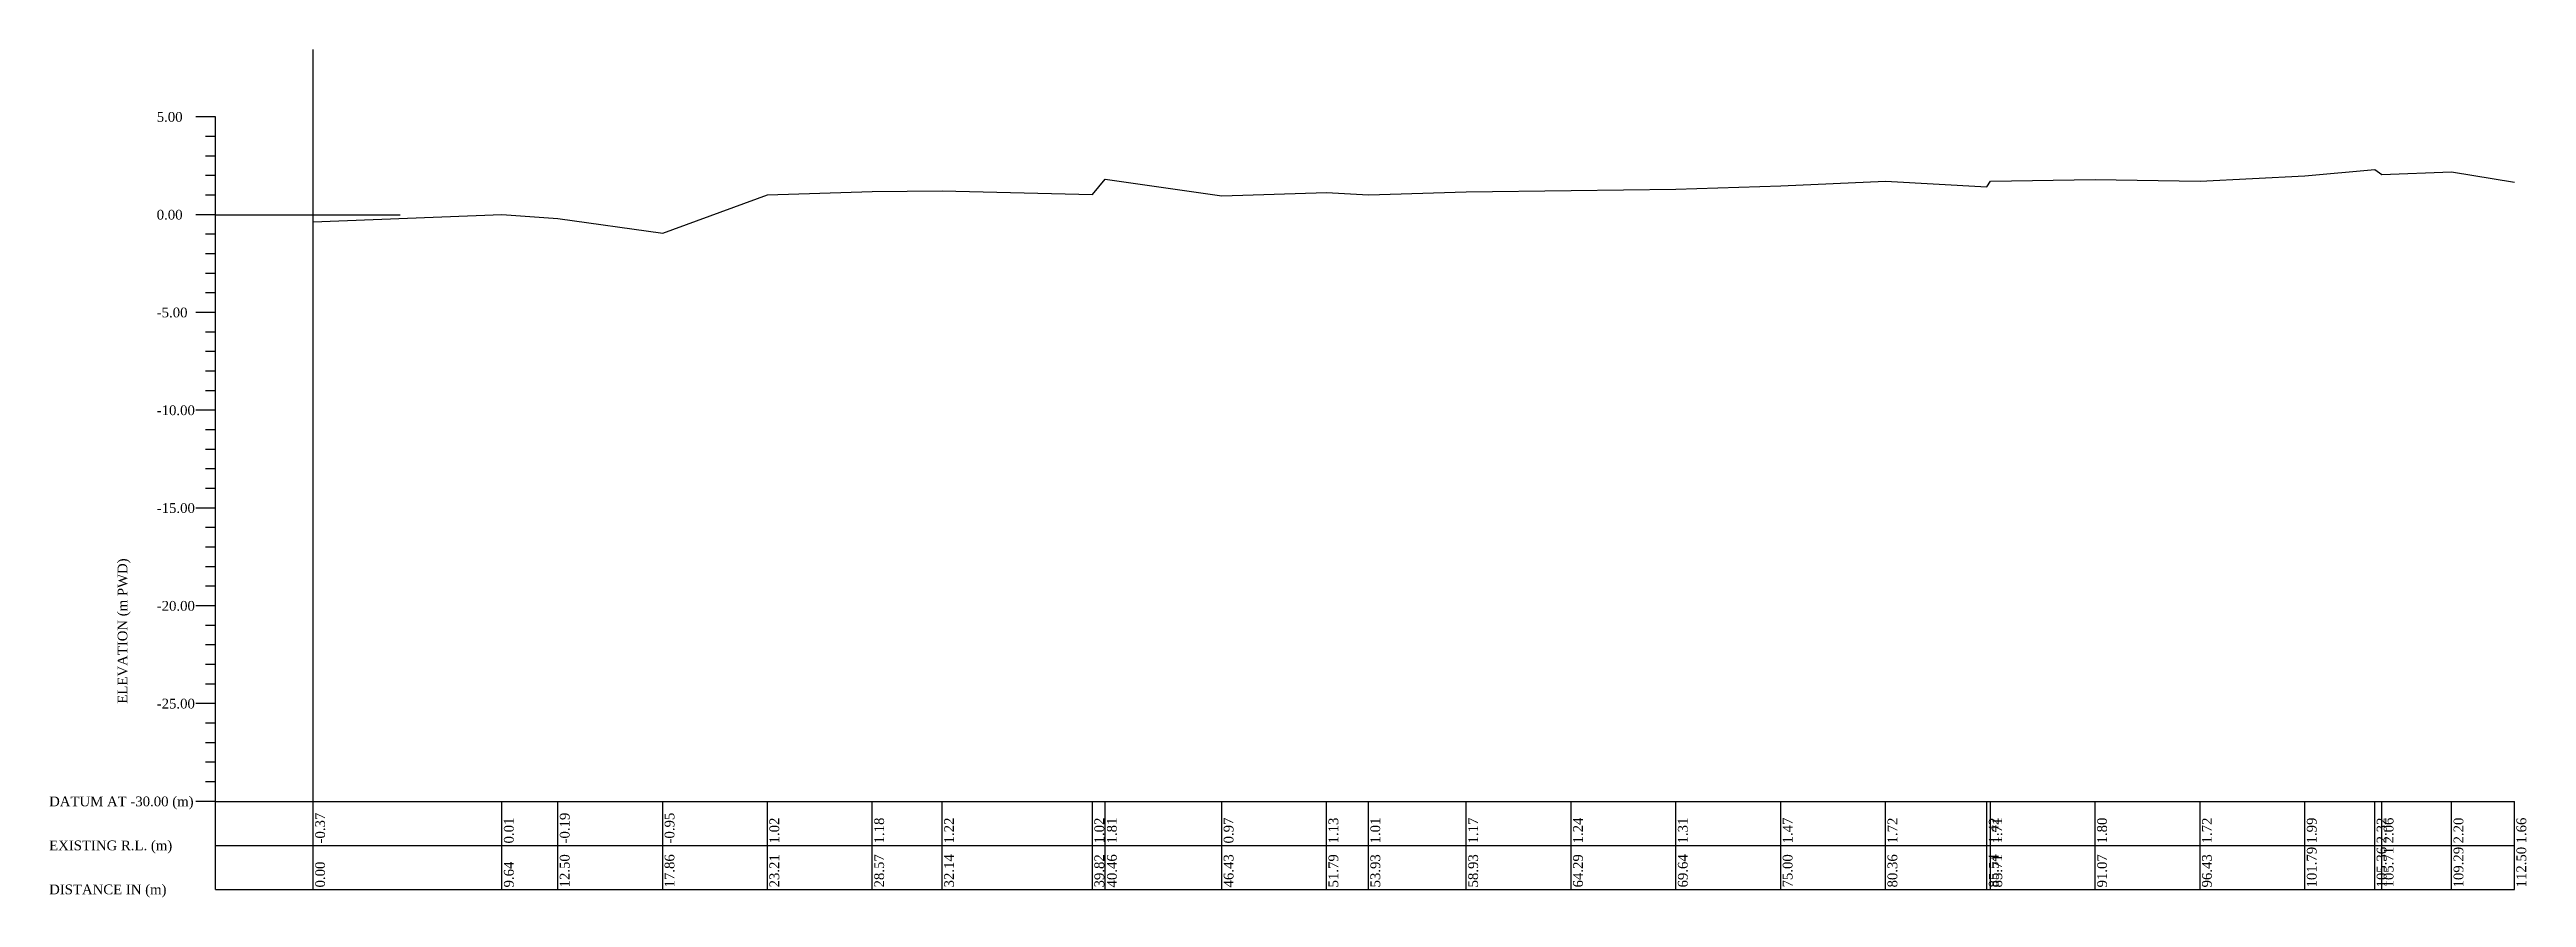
# Model space of a CAD drawing. Header units: metres. Extents: x -148477 to 168932, y -55673 to -2736.
# Drawn here: x 49180.1 to 49306.7, y -25140.1 to -25096.7 of the extents above; entities that cross this region are included whole.
import ezdxf

# ---------------------------------------------------------------- set-up
doc = ezdxf.new("R2010")
doc.units = ezdxf.units.M
doc.styles.add('liza', font='times.ttf', dxfattribs={"height": 2})

msp = doc.modelspace()

# ---------------------------------------------------------------- texts
at = {"color": 6, "linetype": 'Continuous', "lineweight": -3, "ltscale": 0.5, "char_height": 0.5, "attachment_point": 1, "style": 'liza'}
for s, insert, width in [('5.00', (49185.5564, -25099.8983), 2), ('0.00', (49185.5564, -25104.8983), 2), ('-5.00', (49185.5564, -25109.8983), 2), ('-10.00', (49185.5564, -25114.8983), 2), ('-15.00', (49185.5564, -25119.8983), 2), ('-20.00', (49185.5564, -25124.8983), 2), ('-25.00', (49185.5564, -25129.8983), 2), ('DATUM AT -30.00 (m)', (49180.0564, -25134.8983), 7.5), ('EXISTING R.L. (m)', (49180.0564, -25137.1483), 7.5), ('DISTANCE IN (m)', (49180.0564, -25139.3983), 7.5)]:
    msp.add_mtext(s, dxfattribs=dict(at, insert=insert, width=width))
at = {"color": 6, "linetype": 'Continuous', "lineweight": -3, "ltscale": 0.5, "char_height": 0.5, "attachment_point": 1, "rotation": 90, "style": 'liza'}
for s, insert, width in [('ELEVATION (m PWD)', (49183.5564, -25130.1483), 10), ('-0.37', (49193.6564, -25137.2983), 2.15), ('0.01', (49203.2993, -25137.2983), 2.15), ('-0.19', (49206.1564, -25137.2983), 2.15), ('-0.95', (49211.5136, -25137.2983), 2.15), ('1.02', (49216.8707, -25137.2983), 2.15), ('1.18', (49222.2279, -25137.2983), 2.15), ('1.22', (49225.7993, -25137.2983), 2.15), ('1.02', (49233.4779, -25137.2983), 2.15), ('1.81', (49234.1207, -25137.2983), 2.15), ('0.97', (49240.085, -25137.2983), 2.15), ('1.13', (49245.4421, -25137.2983), 2.15), ('1.01', (49247.585, -25137.2983), 2.15), ('1.17', (49252.585, -25137.2983), 2.15), ('1.24', (49257.9421, -25137.2983), 2.15), ('1.31', (49263.2993, -25137.2983), 2.15), ('1.47', (49268.6564, -25137.2983), 2.15), ('1.72', (49274.0136, -25137.2983), 2.15), ('1.42', (49279.1921, -25137.2983), 2.15), ('1.71', (49279.3707, -25137.2983), 2.15), ('1.80', (49284.7279, -25137.2983), 2.15), ('1.72', (49290.085, -25137.2983), 2.15), ('1.99', (49295.4421, -25137.2983), 2.15), ('2.32', (49299.0136, -25137.2983), 2.15), ('2.06', (49299.3707, -25137.2983), 2.15), ('2.20', (49302.9421, -25137.2983), 2.15), ('1.66', (49306.1564, -25137.2983), 2.15), ('12.50', (49206.1564, -25139.5483), 2.15), ('17.86', (49211.5136, -25139.5483), 2.15), ('23.21', (49216.8707, -25139.5483), 2.15), ('28.57', (49222.2279, -25139.5483), 2.15), ('32.14', (49225.7993, -25139.5483), 2.15), ('39.82', (49233.4779, -25139.5483), 2.15), ('40.46', (49234.1207, -25139.5483), 2.15), ('46.43', (49240.085, -25139.5483), 2.15), ('51.79', (49245.4421, -25139.5483), 2.15), ('53.93', (49247.585, -25139.5483), 2.15), ('58.93', (49252.585, -25139.5483), 2.15), ('64.29', (49257.9421, -25139.5483), 2.15), ('69.64', (49263.2993, -25139.5483), 2.15), ('75.00', (49268.6564, -25139.5483), 2.15), ('80.36', (49274.0136, -25139.5483), 2.15), ('85.54', (49279.1921, -25139.5483), 2.15), ('85.71', (49279.3707, -25139.5483), 2.15), ('91.07', (49284.7279, -25139.5483), 2.15), ('96.43', (49290.085, -25139.5483), 2.15), ('101.79', (49295.4421, -25139.5483), 2.15), ('105.36', (49299.0136, -25139.5483), 2.15), ('105.71', (49299.3707, -25139.5483), 2.15), ('109.29', (49302.9421, -25139.5483), 2.15), ('112.50', (49306.1564, -25139.5483), 2.15), ('0.00', (49193.6564, -25139.5483), 2.15), ('9.64', (49203.2993, -25139.5483), 2.15)]:
    msp.add_mtext(s, dxfattribs=dict(at, insert=insert, width=width))

# ---------------------------------------------------------------- linework, layer by layer
at = {"color": 6, "linetype": 'Continuous', "lineweight": -3, "ltscale": 0.5}
for p, q in [((49193.5564, -25135.1483), (49193.5564, -25096.7027)), ((49188.5564, -25100.1483), (49187.5564, -25100.1483)), ((49188.5564, -25101.1483), (49188.0564, -25101.1483)), ((49188.5564, -25139.6483), (49188.5564, -25100.1483)), ((49188.5564, -25102.1483), (49188.0564, -25102.1483)), ((49188.5564, -25103.1483), (49188.0564, -25103.1483)), ((49188.5564, -25104.1483), (49188.0564, -25104.1483)), ((49188.5564, -25105.1483), (49187.5564, -25105.1483)), ((49188.5564, -25106.1483), (49188.0564, -25106.1483)), ((49188.5564, -25105.1483), (49198.0049, -25105.1483)), ((49188.5564, -25107.1483), (49188.0564, -25107.1483)), ((49188.5564, -25108.1483), (49188.0564, -25108.1483)), ((49188.5564, -25110.1483), (49187.5564, -25110.1483)), ((49188.5564, -25109.1483), (49188.0564, -25109.1483)), ((49188.5564, -25111.1483), (49188.0564, -25111.1483)), ((49188.5564, -25112.1483), (49188.0564, -25112.1483)), ((49188.5564, -25113.1483), (49188.0564, -25113.1483)), ((49188.5564, -25115.1483), (49187.5564, -25115.1483)), ((49188.5564, -25114.1483), (49188.0564, -25114.1483)), ((49188.5564, -25116.1483), (49188.0564, -25116.1483)), ((49188.5564, -25117.1483), (49188.0564, -25117.1483)), ((49188.5564, -25118.1483), (49188.0564, -25118.1483)), ((49188.5564, -25120.1483), (49187.5564, -25120.1483)), ((49188.5564, -25119.1483), (49188.0564, -25119.1483)), ((49188.5564, -25121.1483), (49188.0564, -25121.1483)), ((49188.5564, -25122.1483), (49188.0564, -25122.1483)), ((49188.5564, -25123.1483), (49188.0564, -25123.1483)), ((49188.5564, -25125.1483), (49187.5564, -25125.1483)), ((49188.5564, -25124.1483), (49188.0564, -25124.1483)), ((49188.5564, -25126.1483), (49188.0564, -25126.1483)), ((49188.5564, -25127.1483), (49188.0564, -25127.1483)), ((49188.5564, -25128.1483), (49188.0564, -25128.1483)), ((49188.5564, -25129.1483), (49188.0564, -25129.1483)), ((49188.5564, -25130.1483), (49187.5564, -25130.1483)), ((49188.5564, -25131.1483), (49188.0564, -25131.1483)), ((49188.5564, -25132.1483), (49188.0564, -25132.1483)), ((49188.5564, -25133.1483), (49188.0564, -25133.1483)), ((49188.5564, -25134.1483), (49188.0564, -25134.1483)), ((49188.5564, -25135.1483), (49187.5564, -25135.1483)), ((49188.5564, -25135.1483), (49306.0564, -25135.1483)), ((49193.5564, -25139.6483), (49193.5564, -25135.1483)), ((49203.1993, -25139.6483), (49203.1993, -25135.1483)), ((49206.0564, -25139.6483), (49206.0564, -25135.1483)), ((49211.4136, -25139.6483), (49211.4136, -25135.1483)), ((49216.7707, -25139.6483), (49216.7707, -25135.1483)), ((49222.1279, -25139.6483), (49222.1279, -25135.1483)), ((49225.6993, -25139.6483), (49225.6993, -25135.1483)), ((49233.3779, -25139.6483), (49233.3779, -25135.1483)), ((49234.0207, -25139.6483), (49234.0207, -25135.1483)), ((49239.985, -25139.6483), (49239.985, -25135.1483)), ((49245.3421, -25139.6483), (49245.3421, -25135.1483)), ((49247.485, -25139.6483), (49247.485, -25135.1483)), ((49252.485, -25139.6483), (49252.485, -25135.1483)), ((49257.8421, -25139.6483), (49257.8421, -25135.1483)), ((49263.1993, -25139.6483), (49263.1993, -25135.1483)), ((49268.5564, -25139.6483), (49268.5564, -25135.1483)), ((49273.9136, -25139.6483), (49273.9136, -25135.1483)), ((49279.0921, -25139.6483), (49279.0921, -25135.1483)), ((49279.2707, -25139.6483), (49279.2707, -25135.1483)), ((49284.6279, -25139.6483), (49284.6279, -25135.1483)), ((49289.985, -25139.6483), (49289.985, -25135.1483)), ((49295.3421, -25139.6483), (49295.3421, -25135.1483)), ((49298.9136, -25139.6483), (49298.9136, -25135.1483)), ((49299.2707, -25139.6483), (49299.2707, -25135.1483)), ((49302.8421, -25139.6483), (49302.8421, -25135.1483)), ((49306.0564, -25139.6483), (49306.0564, -25135.1483)), ((49188.5564, -25137.3983), (49306.0564, -25137.3983)), ((49188.5564, -25139.6483), (49306.0564, -25139.6483))]:
    msp.add_line(p, q, dxfattribs=at)
msp.add_lwpolyline([(49193.5564, -25105.5153), (49203.1993, -25105.1343), (49206.0564, -25105.3403), (49211.4136, -25106.0973), (49216.7707, -25104.1313), (49222.1279, -25103.9643), (49225.6993, -25103.9283), (49233.3779, -25104.1243), (49234.0207, -25103.3343), (49239.985, -25104.1773), (49245.3421, -25104.0153), (49247.485, -25104.1363), (49252.485, -25103.9773), (49257.8421, -25103.9063), (49263.1993, -25103.8413), (49268.5564, -25103.6793), (49273.9136, -25103.4293), (49279.0921, -25103.7243), (49279.2707, -25103.4343), (49284.6279, -25103.3503), (49289.985, -25103.4333), (49295.3421, -25103.1583), (49298.9136, -25102.8303), (49299.2707, -25103.0903), (49302.8421, -25102.9533), (49306.0564, -25103.4933)], dxfattribs=at)

msp.set_redraw_order([(e.dxf.handle, doc.entitydb.next_handle()) for e in msp.query("TEXT MTEXT ATTDEF DIMENSION ARC_DIMENSION")])  # texts and dimensions are drawn at this point

doc.saveas('drawing.dxf')
